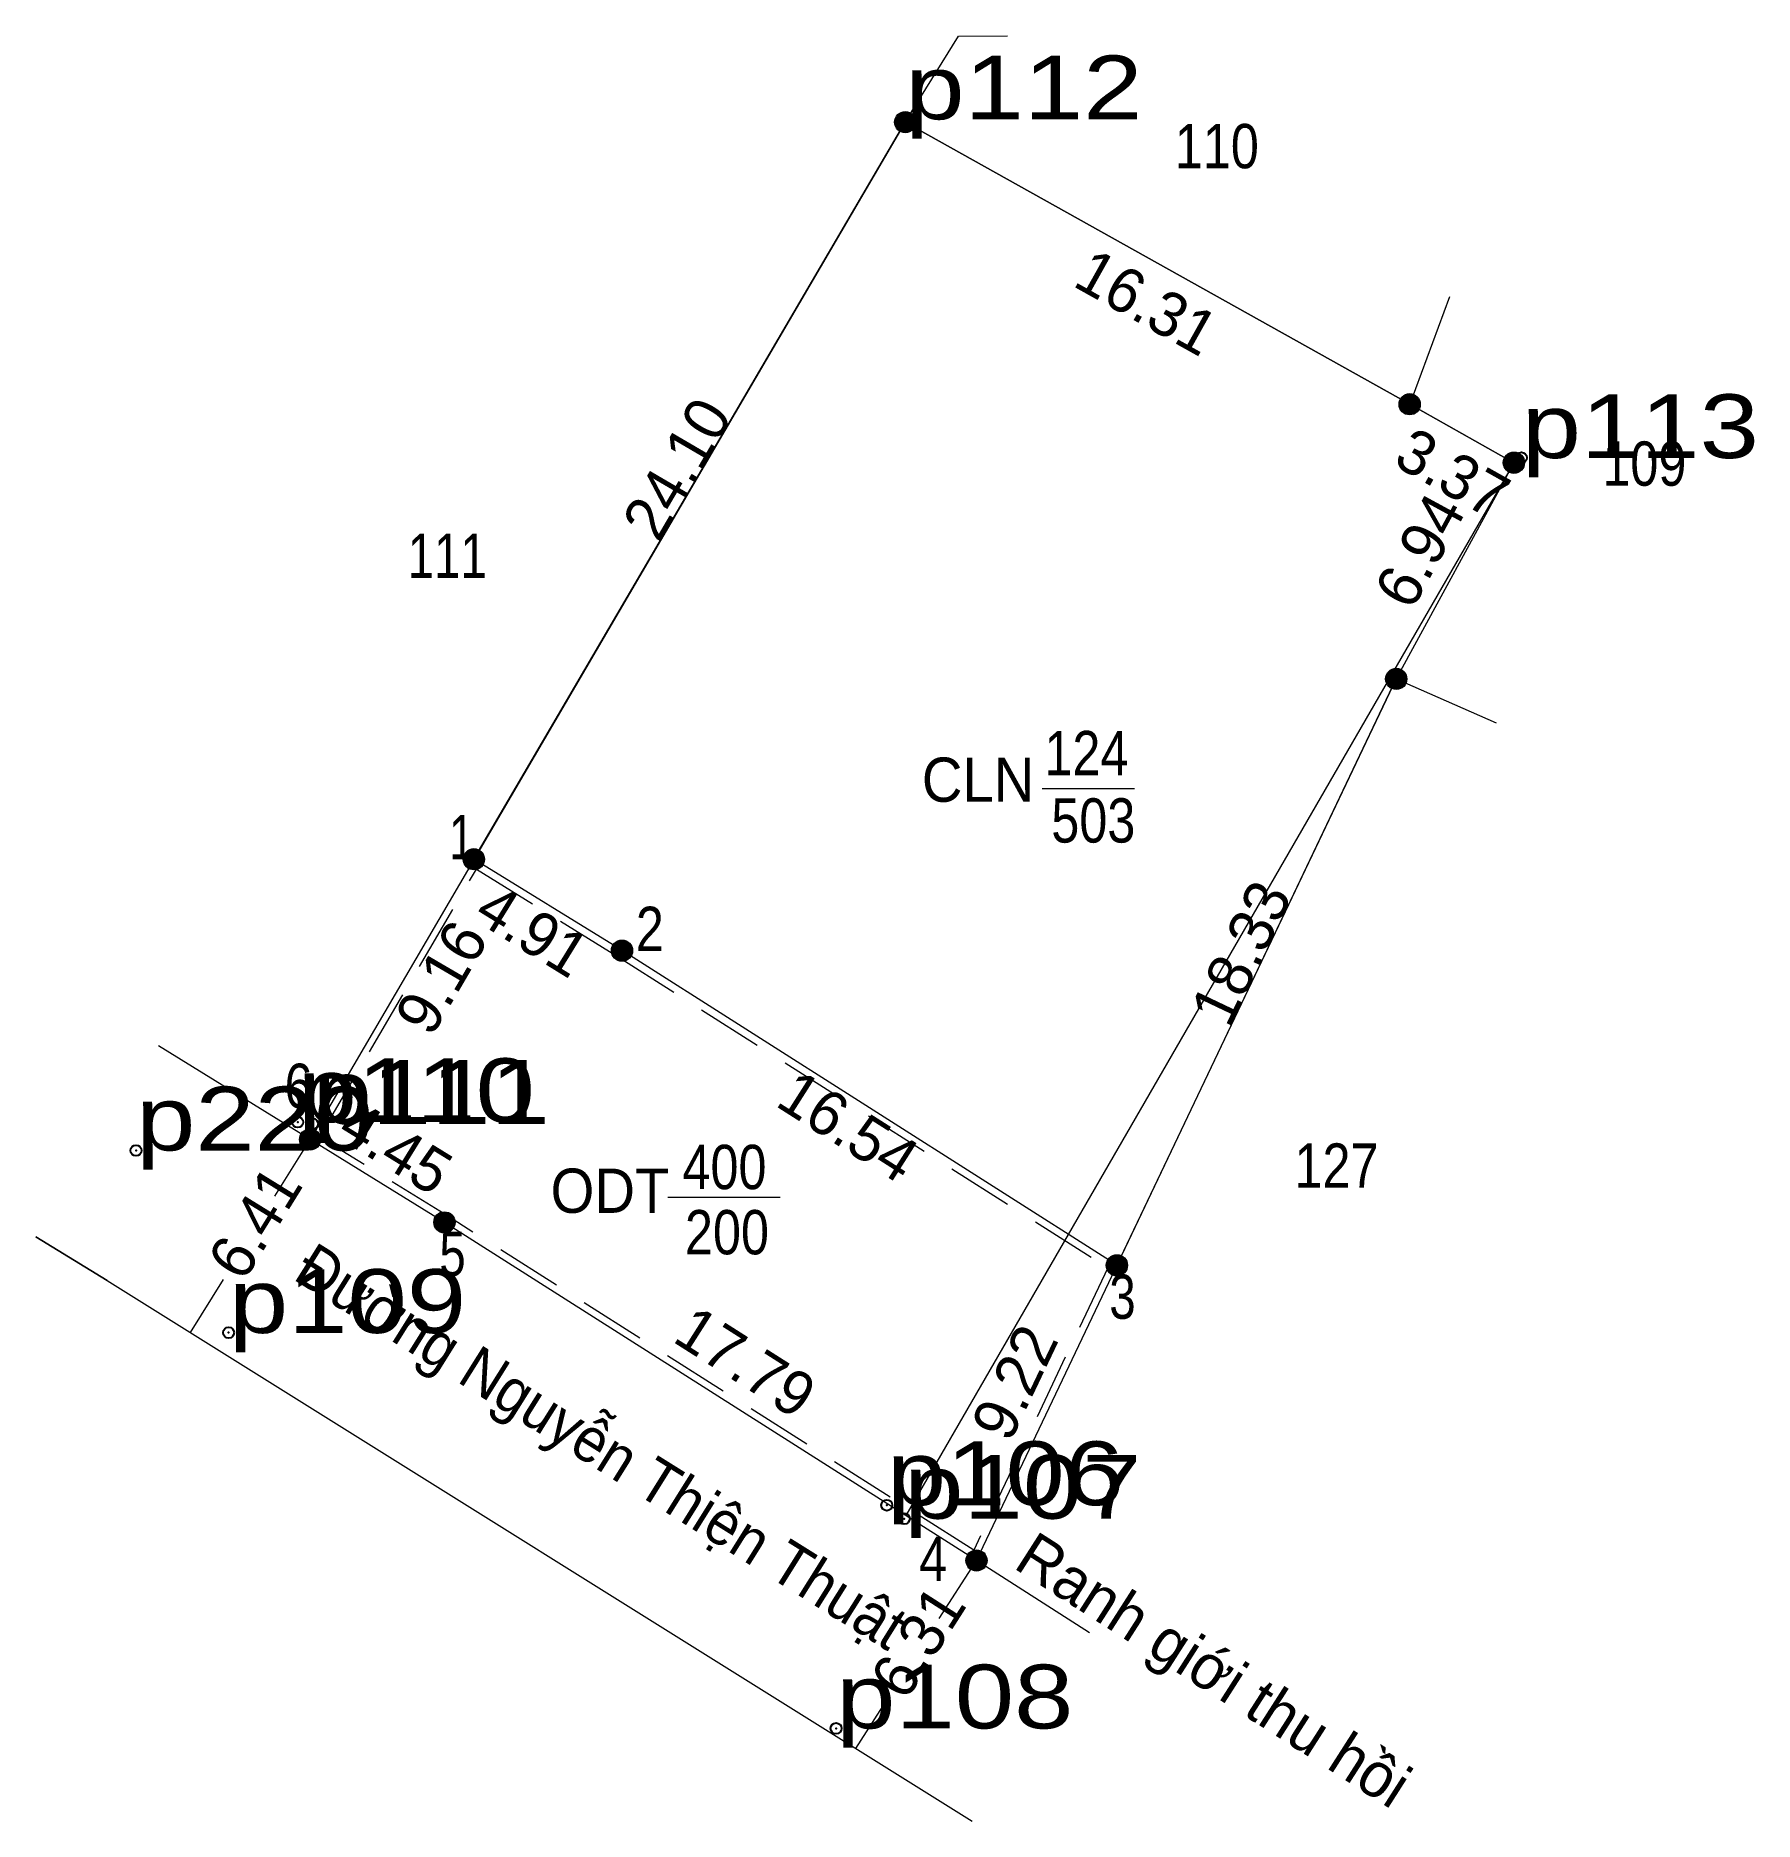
# Model space of a CAD drawing. Header units: metres. Extents: x 536429 to 537097, y 1836989 to 1837303.
# Drawn here: x 536428.6 to 536477.1, y 1837182.3 to 1837232.7 of the extents above; entities that cross this region are included whole.
import ezdxf
from ezdxf.enums import TextEntityAlignment as Align

# ---------------------------------------------------------------- set-up
doc = ezdxf.new("R2010")
doc.units = ezdxf.units.M
doc.header["$LTSCALE"] = 0.62
doc.header["$PDMODE"] = 32
doc.header["$PDSIZE"] = 0.31
doc.linetypes.add('DOTTED', pattern=[1.5, 0.3, -1.2])
doc.linetypes.add('MEDIUM_DASHED', pattern=[4.5, 3, -1.5])
for name, color, linetype, lineweight in [('1', 7, 'DOTTED', 13), ('10', 7, 'Continuous', 13), ('36', 7, 'Continuous', 13), ('63', 7, 'Continuous', 13)]:
    doc.layers.add(name, color=color, linetype=linetype, lineweight=lineweight)
doc.layers.add('12', color=7, linetype='Continuous')
doc.layers.add('7', color=7, linetype='Continuous')

msp = doc.modelspace()

# ---------------------------------------------------------------- texts
at = {"layer": '1'}
for s, width, p in [('503', 0.85, (536458.405, 1837209.91)), ('400', 0.85, (536448, 1837200.13)), ('ODT', 0.95, (536444.77, 1837199.46)), ('200', 0.85, (536448.07, 1837198.29))]:
    msp.add_text(s, height=1.25, dxfattribs=dict(at, width=width)).set_placement(p, align=Align.CENTER)
at = {"layer": '12', "width": 1.25}
for s, p in [('p112', (536453.1, 1837230.32)), ('p113', (536470.49, 1837220.76)), ('p110', (536435.96, 1837202.02)), ('p111', (536436.38, 1837201.97)), ('p220', (536431.4, 1837201.22)), ('p109', (536434.02, 1837196.07)), ('p106', (536452.58, 1837191.21)), ('p107', (536453.07, 1837190.83)), ('p108', (536451.15, 1837184.91))]:
    msp.add_text(s, height=1.8, dxfattribs=at).set_placement(p)
at = {"layer": '63'}
for s, width, p in [('110', 0.85, (536461.89, 1837228.94)), ('109', 0.85, (536473.95, 1837219.98)), ('111', 0.8, (536440.18, 1837217.38)), ('124', 0.85, (536458.21, 1837211.81)), ('CLN', 0.95, (536455.155, 1837211.06)), ('127', 0.85, (536465.265, 1837200.17))]:
    msp.add_text(s, height=1.25, dxfattribs=dict(at, width=width)).set_placement(p, align=Align.CENTER)
for s, rotation, p in [('16.31', 330.778, (536459.6099, 1837224.6164)), ('24.10', 59.668, (536447.1996, 1837220.1494)), ('3.37', 330.698, (536468.2391, 1837219.793)), ('6.94', 61.442, (536468.1634, 1837217.8512)), ('4.91', 328.316, (536442.2617, 1837206.8978)), ('18.33', 64.539, (536463.1334, 1837206.5263)), ('9.16', 59.712, (536440.5506, 1837205.7948)), ('16.54', 327.539, (536451.1596, 1837201.3808)), ('4.45', 328.308, (536438.4017, 1837200.7629)), ('6.41', 58.269, (536435.2836, 1837198.8613)), ('17.79', 327.561, (536448.2598, 1837194.728)), ('9.22', 64.574, (536456.7481, 1837194.4117)), ('Ranh giới thu hồi', 327.401, (536461.4683, 1837186.0341)), ('6.31', 57.369, (536453.9835, 1837187.018))]:
    msp.add_text(s, height=1.25, rotation=rotation, dxfattribs=at).set_placement(p, align=Align.CENTER)
for s, width, p in [(' 1', 0.75, (536440.93, 1837209.44)), (' 2', 0.85, (536446.29, 1837206.85)), (' 6', 0.85, (536436.38, 1837202.42)), (' 5', 0.8, (536440.7, 1837197.68)), (' 3', 0.8, (536459.6, 1837196.47)), (' 4', 0.85, (536454.28, 1837189.07))]:
    msp.add_text(s, height=1.25, dxfattribs=dict(at, width=width)).set_placement(p, align=Align.RIGHT)
at = {"layer": '63', "width": 0.95}
msp.add_text('Đường Nguyễn Thiện Thuật', height=1.25, rotation=327.978, dxfattribs=at).set_placement((536444.2036, 1837192.3432), align=Align.CENTER)

# ---------------------------------------------------------------- hatches: boundary and pattern name
at = {"layer": '63'}
for points in [[(536453.4, 1837230.24, 1), (536452.8, 1837230.24, 1)], [(536467.63, 1837222.28, 1), (536467.03, 1837222.28, 1)], [(536470.57, 1837220.63, 1), (536469.97, 1837220.63, 1)], [(536467.25, 1837214.53, 1), (536466.65, 1837214.53, 1)], [(536441.23, 1837209.44, 1), (536440.63, 1837209.44, 1)], [(536445.41, 1837206.86, 1), (536444.81, 1837206.86, 1)], [(536436.61, 1837201.53, 1), (536436.01, 1837201.53, 1)], [(536440.4, 1837199.19, 1), (536439.8, 1837199.19, 1)], [(536459.37, 1837197.98, 1), (536458.77, 1837197.98, 1)], [(536455.41, 1837189.65, 1), (536454.81, 1837189.65, 1)]]:
    msp.add_hatch(color=256, dxfattribs=at).paths.add_polyline_path(points)

# ---------------------------------------------------------------- linework, layer by layer
at = {"layer": '1', "linetype": 'Continuous'}
msp.add_lwpolyline([(536453.1, 1837230.24), (536467.33, 1837222.28), (536470.27, 1837220.63), (536466.95, 1837214.53), (536459.07, 1837197.98), (536445.11, 1837206.86), (536440.93, 1837209.44)], close=True, dxfattribs=at)
at = {"layer": '1', "linetype": 'MEDIUM_DASHED'}
msp.add_lwpolyline([(536441, 1837209.16), (536445, 1837206.69), (536458.81, 1837197.91), (536455.03, 1837189.94), (536440.21, 1837199.36), (536436.58, 1837201.6)], close=True, dxfattribs=at)
at = {"layer": '10'}
for p, q in [((536453.1, 1837230.24), (536454.6, 1837232.67)), ((536453.1, 1837230.24), (536436.31, 1837201.53)), ((536467.33, 1837222.28), (536453.1, 1837230.24)), ((536453.1, 1837230.24), (536467.33, 1837222.28)), ((536468.45, 1837225.31), (536467.33, 1837222.28)), ((536470.27, 1837220.63), (536467.33, 1837222.28)), ((536470.27, 1837220.63), (536466.95, 1837214.53)), ((536466.95, 1837214.53), (536469.77, 1837213.29)), ((536445.11, 1837206.86), (536440.93, 1837209.44)), ((536459.07, 1837197.98), (536445.11, 1837206.86)), ((536436.31, 1837201.53), (536432.03, 1837204.17)), ((536430.59, 1837197.55), (536454.99, 1837182.29)), ((536458.3, 1837187.61), (536455.11, 1837189.65))]:
    msp.add_line(p, q, dxfattribs=at)
for points in [[(536453.1, 1837230.24), (536454.6, 1837232.67), (536455.98, 1837232.68)], [(536455.11, 1837189.65), (536440.1, 1837199.19), (536436.31, 1837201.53)], [(536430.59, 1837197.55), (536428.57, 1837198.78), (536430.59, 1837197.55)]]:
    msp.add_lwpolyline(points, dxfattribs=at)
at = {"layer": '36'}
msp.add_lwpolyline([(536470.27, 1837220.63), (536457.7, 1837198.85), (536453.12, 1837190.92)], dxfattribs=at)
at = {"layer": '63'}
for p, q in [((536455.11, 1837189.65), (536466.95, 1837214.53)), ((536456.96, 1837211.44), (536459.57, 1837211.44)), ((536446.4, 1837199.9), (536449.57, 1837199.9))]:
    msp.add_line(p, q, dxfattribs=at)
at = {"layer": '63', "linetype": 'MEDIUM_DASHED'}
for p, q in [((536435.32, 1837199.93), (536436.31, 1837201.53)), ((536432.94, 1837196.08), (536433.87, 1837197.58)), ((536454.06, 1837188.01), (536455.11, 1837189.65)), ((536451.71, 1837184.34), (536452.63, 1837185.78))]:
    msp.add_line(p, q, dxfattribs=at)
at = {"layer": '63'}
for centre in [(536453.1, 1837230.24), (536467.33, 1837222.28), (536470.27, 1837220.63), (536466.95, 1837214.53), (536440.93, 1837209.44), (536445.11, 1837206.86), (536436.31, 1837201.53), (536440.1, 1837199.19), (536459.07, 1837197.98), (536455.11, 1837189.65)]:
    msp.add_circle(centre, 0.3, dxfattribs=at)
at = {"layer": '7'}
for p in [(536453.1, 1837230.32), (536470.48, 1837220.77), (536435.96, 1837202.02), (536436.38, 1837201.97), (536431.4, 1837201.22), (536434.01, 1837196.08), (536452.58, 1837191.21), (536453.07, 1837190.83), (536451.15, 1837184.91)]:
    msp.add_point(p, dxfattribs=at)

msp.set_redraw_order([(e.dxf.handle, doc.entitydb.next_handle()) for e in msp.query("TEXT MTEXT ATTDEF DIMENSION ARC_DIMENSION")])  # texts and dimensions are drawn at this point

doc.saveas('drawing.dxf')
